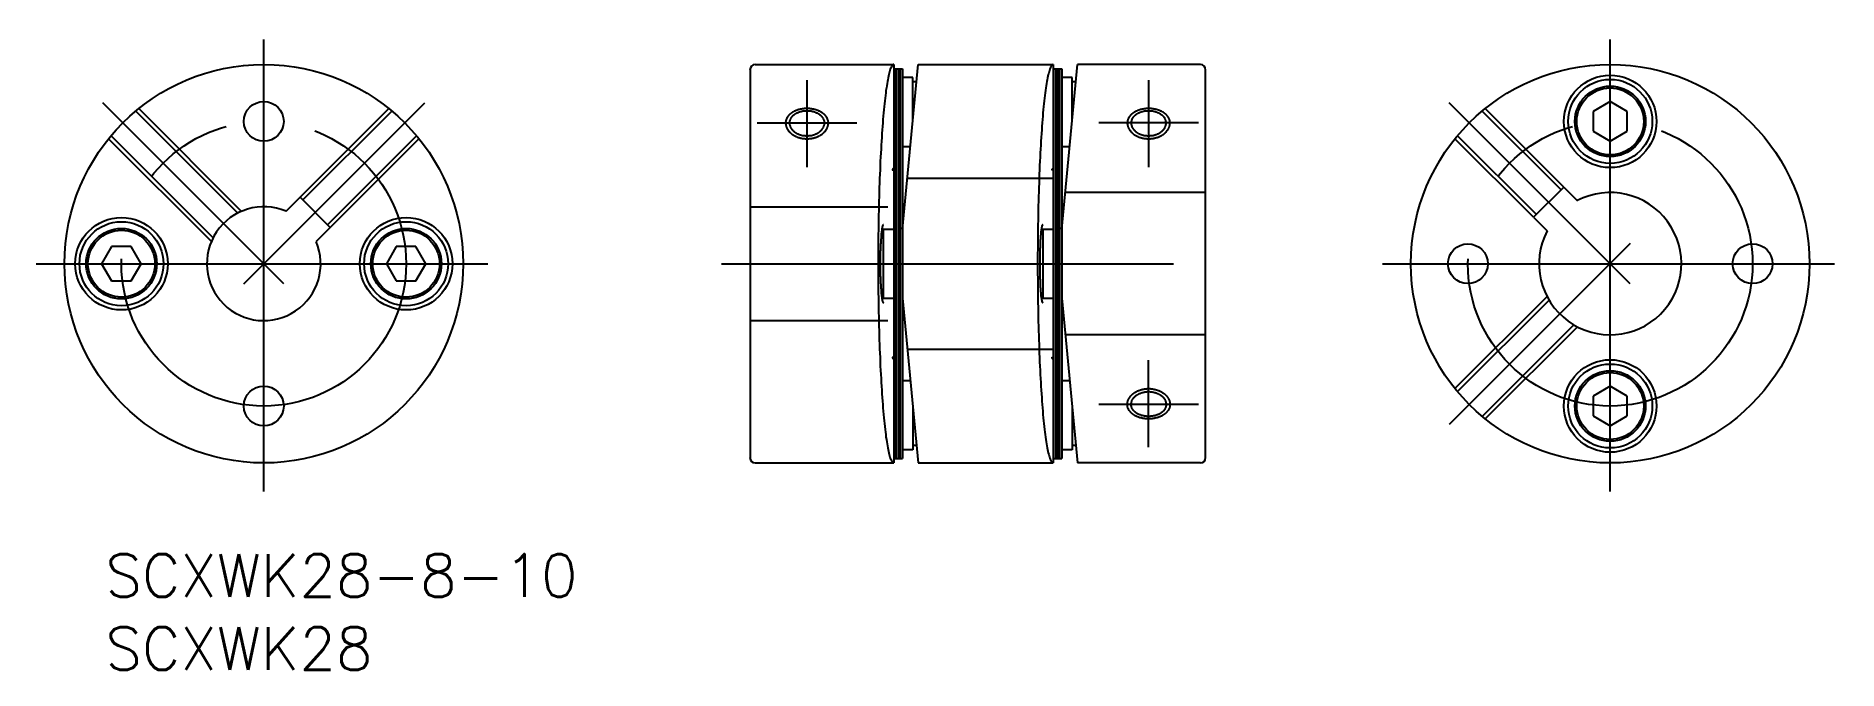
# Model space of a CAD drawing. Extents: x -16 to 111, y -29 to 16.
import ezdxf

# ---------------------------------------------------------------- set-up
doc = ezdxf.new("R2010")
doc.units = 0
doc.linetypes.add('CENTER', pattern=[50.8, 31.75, -6.35, 6.35, -6.35])
doc.linetypes.add('DASHED', pattern=[19.05, 12.7, -6.35])
doc.layers.get('0').update_dxf_attribs({"linetype": 'CONTINUOUS'})
doc.layers.add('CENTER', color=1, linetype='CENTER')
doc.styles.get("Standard").update_dxf_attribs({"font": 'txt.shx', "height": 3, "bigfont": 'bigfont.shx'})

msp = doc.modelspace()

# ---------------------------------------------------------------- texts
at = {"color": 7, "linetype": 'CONTINUOUS'}
for s, p in [('SCXWK28-8-10', (-11.13, -23.41)), ('SCXWK28', (-11.13, -28.55))]:
    msp.add_text(s, height=3, dxfattribs=at).set_placement(p)

# ---------------------------------------------------------------- linework, layer by layer
at = {"color": 7, "linetype": 'CONTINUOUS'}
for p, q in [((34.52, 14), (44.25, 14)), ((44.25, 14), (44.25, -14)), ((44.86, 2.43), (45.96, 14)), ((45.96, 14), (55.46, 14)), ((55.46, 14), (55.46, -14)), ((56.07, 2.43), (57.16, 14)), ((65.8, 14), (57.16, 14)), ((34.16, 13.63), (34.16, -13.63)), ((44.25, 13.7), (44.86, 13.7)), ((44.41, 13.7), (44.41, -13.7)), ((44.56, 13.7), (44.56, -13.7)), ((44.71, 13.7), (44.71, -13.7)), ((44.86, 13.7), (44.86, -13.7)), ((45.59, 13.09), (44.86, 13.09)), ((45.59, 10.14), (45.59, 13.09)), ((45.84, 12.78), (45.59, 12.78)), ((55.46, 13.7), (56.07, 13.7)), ((55.61, 13.7), (55.61, -13.7)), ((55.76, 13.7), (55.76, -13.7)), ((55.91, 13.7), (55.91, -13.7)), ((56.07, 13.7), (56.07, -13.7)), ((56.8, 13.09), (56.07, 13.09)), ((56.8, 10.14), (56.8, 13.09)), ((57.05, 12.78), (56.8, 12.78)), ((66.16, -13.63), (66.16, 13.63)), ((94.59, 11.39), (93.39, 10.69)), ((93.39, 10.69), (93.39, 9.31)), ((95.79, 10.69), (94.59, 11.39)), ((95.79, 9.31), (95.79, 10.69)), ((93.39, 9.31), (94.59, 8.61)), ((94.59, 8.61), (95.79, 9.31)), ((45.41, 8.22), (44.86, 8.22)), ((56.61, 8.22), (56.07, 8.22)), ((91.33, 5.38), (89.21, 3.26)), ((91.33, 5.38), (92.28, 4.43)), ((2.55, 4.67), (1.56, 3.68)), ((4.67, 2.55), (2.55, 4.67)), ((4.67, 2.55), (3.68, 1.56)), ((89.21, 3.26), (90.15, 2.31)), ((43.39, 2.13), (43.52, 2.13)), ((43.52, 2.43), (43.52, -2.43)), ((43.52, 2.43), (44.25, 2.43)), ((54.59, 2.13), (54.73, 2.13)), ((54.73, 2.43), (54.73, -2.43)), ((54.73, 2.43), (55.46, 2.43)), ((-10.69, 1.2), (-11.39, 0)), ((-11.39, 0), (-10.69, -1.2)), ((-9.31, 1.2), (-10.69, 1.2)), ((-8.61, 0), (-9.31, 1.2)), ((-9.31, -1.2), (-8.61, 0)), ((9.31, 1.2), (8.61, 0)), ((8.61, 0), (9.31, -1.2)), ((10.69, 1.2), (9.31, 1.2)), ((11.39, 0), (10.69, 1.2)), ((10.69, -1.2), (11.39, 0)), ((44.25, 0), (44.25, -14)), ((55.46, 0), (55.46, -14)), ((-10.69, -1.2), (-9.31, -1.2)), ((9.31, -1.2), (10.69, -1.2)), ((43.39, -2.13), (43.52, -2.13)), ((43.52, -2.43), (44.25, -2.43)), ((44.86, -2.43), (45.96, -14)), ((54.59, -2.13), (54.73, -2.13)), ((54.73, -2.43), (55.46, -2.43)), ((56.07, -2.43), (57.16, -14)), ((44.25, -6.7), (44.25, -14)), ((55.46, -6.7), (55.46, -14)), ((45.41, -8.22), (44.86, -8.22)), ((56.61, -8.22), (56.07, -8.22)), ((94.59, -8.61), (93.39, -9.31)), ((95.79, -9.31), (94.59, -8.61)), ((93.39, -9.31), (93.39, -10.69)), ((95.79, -10.69), (95.79, -9.31)), ((45.59, -10.14), (45.59, -13.09)), ((56.8, -10.14), (56.8, -13.09)), ((93.39, -10.69), (94.59, -11.39)), ((94.59, -11.39), (95.79, -10.69)), ((44.25, -13.7), (44.86, -13.7)), ((45.59, -13.09), (44.86, -13.09)), ((45.84, -12.78), (45.59, -12.78)), ((55.46, -13.7), (56.07, -13.7)), ((56.8, -13.09), (56.07, -13.09)), ((57.05, -12.78), (56.8, -12.78)), ((34.52, -14), (44.25, -14)), ((45.96, -14), (55.46, -14)), ((65.8, -14), (57.16, -14))]:
    msp.add_line(p, q, dxfattribs=at)
at = {"color": 3, "linetype": 'DASHED'}
for p, q in [((-1.82, 3.56), (-8.99, 10.73)), ((-1.56, 3.68), (-8.78, 10.9)), ((2.55, 4.67), (8.78, 10.9)), ((2.74, 4.48), (8.99, 10.73)), ((91.14, 5.19), (85.6, 10.73)), ((91.33, 5.38), (85.81, 10.9)), ((-3.56, 1.82), (-10.73, 8.99)), ((4.48, 2.74), (10.73, 8.99)), ((89.4, 3.45), (83.86, 8.99)), ((-3.68, 1.56), (-10.9, 8.78)), ((4.67, 2.55), (10.9, 8.78)), ((89.21, 3.26), (83.68, 8.78)), ((45.2, 6), (55.46, 6)), ((34.16, 4), (43.84, 4)), ((66.16, 5), (56.31, 5)), ((90.15, -2.31), (83.68, -8.78)), ((90.29, -2.56), (83.86, -8.99)), ((34.16, -4), (43.84, -4)), ((66.16, -5), (56.31, -5)), ((92.03, -4.3), (85.6, -10.73)), ((92.28, -4.43), (85.81, -10.9)), ((45.2, -6), (55.46, -6))]:
    msp.add_line(p, q, dxfattribs=at)
at = {"color": 7, "linetype": 'CONTINUOUS'}
for points in [[(44.25, 14, 0), (44.23, 14, 0), (44.2, 13.98, 0), (44.17, 13.96, 0), (44.15, 13.93, 0), (44.12, 13.89, 0), (44.09, 13.85, 0), (44.07, 13.79, 0), (44.04, 13.73, 0), (44.01, 13.66, 0), (43.99, 13.58, 0), (43.96, 13.49, 0), (43.94, 13.4, 0), (43.91, 13.29, 0), (43.89, 13.18, 0), (43.86, 13.06, 0), (43.84, 12.93, 0), (43.81, 12.8, 0), (43.79, 12.66, 0), (43.76, 12.51, 0), (43.74, 12.35, 0), (43.71, 12.18, 0), (43.69, 12.01, 0), (43.67, 11.83, 0), (43.65, 11.64, 0), (43.62, 11.45, 0), (43.6, 11.24, 0), (43.58, 11.04, 0), (43.56, 10.82, 0), (43.54, 10.6, 0), (43.52, 10.37, 0), (43.5, 10.14, 0), (43.48, 9.9, 0), (43.46, 9.65, 0), (43.44, 9.4, 0), (43.42, 9.14, 0), (43.41, 8.88, 0), (43.39, 8.61, 0), (43.37, 8.34, 0), (43.36, 8.06, 0), (43.34, 7.78, 0), (43.33, 7.49, 0), (43.31, 7.2, 0), (43.3, 6.9, 0), (43.29, 6.6, 0), (43.28, 6.29, 0), (43.26, 5.99, 0), (43.25, 5.67, 0), (43.24, 5.36, 0), (43.23, 5.04, 0), (43.22, 4.72, 0), (43.21, 4.39, 0), (43.21, 4.06, 0), (43.2, 3.73, 0), (43.19, 3.4, 0), (43.19, 3.07, 0), (43.18, 2.73, 0), (43.18, 2.39, 0), (43.17, 2.05, 0), (43.17, 1.71, 0), (43.16, 1.37, 0), (43.16, 1.03, 0), (43.16, 0.69, 0), (43.16, 0.34, 0), (43.16, 0, 0), (43.16, -0.34, 0), (43.16, -0.69, 0), (43.16, -1.03, 0), (43.16, -1.37, 0), (43.17, -1.71, 0), (43.17, -2.05, 0), (43.18, -2.39, 0), (43.18, -2.73, 0), (43.19, -3.07, 0), (43.19, -3.4, 0), (43.2, -3.73, 0), (43.21, -4.06, 0), (43.21, -4.39, 0), (43.22, -4.72, 0), (43.23, -5.04, 0), (43.24, -5.36, 0), (43.25, -5.67, 0), (43.26, -5.99, 0), (43.28, -6.29, 0), (43.29, -6.6, 0), (43.3, -6.9, 0), (43.31, -7.2, 0), (43.33, -7.49, 0), (43.34, -7.78, 0), (43.36, -8.06, 0), (43.37, -8.34, 0), (43.39, -8.61, 0), (43.41, -8.88, 0), (43.42, -9.14, 0), (43.44, -9.4, 0), (43.46, -9.65, 0), (43.48, -9.9, 0), (43.5, -10.14, 0), (43.52, -10.37, 0), (43.54, -10.6, 0), (43.56, -10.82, 0), (43.58, -11.04, 0), (43.6, -11.24, 0), (43.62, -11.45, 0), (43.65, -11.64, 0), (43.67, -11.83, 0), (43.69, -12.01, 0), (43.71, -12.18, 0), (43.74, -12.35, 0), (43.76, -12.51, 0), (43.79, -12.66, 0), (43.81, -12.8, 0), (43.84, -12.93, 0), (43.86, -13.06, 0), (43.89, -13.18, 0), (43.91, -13.29, 0), (43.94, -13.4, 0), (43.96, -13.49, 0), (43.99, -13.58, 0), (44.01, -13.66, 0), (44.04, -13.73, 0), (44.07, -13.79, 0), (44.09, -13.85, 0), (44.12, -13.89, 0), (44.15, -13.93, 0), (44.17, -13.96, 0), (44.2, -13.98, 0), (44.23, -14, 0), (44.25, -14, 0)], [(55.46, 14, 0), (55.43, 14, 0), (55.4, 13.98, 0), (55.38, 13.96, 0), (55.35, 13.93, 0), (55.32, 13.89, 0), (55.3, 13.85, 0), (55.27, 13.79, 0), (55.24, 13.73, 0), (55.22, 13.66, 0), (55.19, 13.58, 0), (55.17, 13.49, 0), (55.14, 13.4, 0), (55.11, 13.29, 0), (55.09, 13.18, 0), (55.06, 13.06, 0), (55.04, 12.93, 0), (55.01, 12.8, 0), (54.99, 12.66, 0), (54.97, 12.51, 0), (54.94, 12.35, 0), (54.92, 12.18, 0), (54.89, 12.01, 0), (54.87, 11.83, 0), (54.85, 11.64, 0), (54.83, 11.45, 0), (54.81, 11.24, 0), (54.78, 11.04, 0), (54.76, 10.82, 0), (54.74, 10.6, 0), (54.72, 10.37, 0), (54.7, 10.14, 0), (54.68, 9.9, 0), (54.66, 9.65, 0), (54.65, 9.4, 0), (54.63, 9.14, 0), (54.61, 8.88, 0), (54.59, 8.61, 0), (54.58, 8.34, 0), (54.56, 8.06, 0), (54.55, 7.78, 0), (54.53, 7.49, 0), (54.52, 7.2, 0), (54.5, 6.9, 0), (54.49, 6.6, 0), (54.48, 6.29, 0), (54.47, 5.99, 0), (54.46, 5.67, 0), (54.45, 5.36, 0), (54.44, 5.04, 0), (54.43, 4.72, 0), (54.42, 4.39, 0), (54.41, 4.06, 0), (54.4, 3.73, 0), (54.4, 3.4, 0), (54.39, 3.07, 0), (54.38, 2.73, 0), (54.38, 2.39, 0), (54.37, 2.05, 0), (54.37, 1.71, 0), (54.37, 1.37, 0), (54.37, 1.03, 0), (54.36, 0.69, 0), (54.36, 0.34, 0), (54.36, 0, 0), (54.36, -0.34, 0), (54.36, -0.69, 0), (54.37, -1.03, 0), (54.37, -1.37, 0), (54.37, -1.71, 0), (54.37, -2.05, 0), (54.38, -2.39, 0), (54.38, -2.73, 0), (54.39, -3.07, 0), (54.4, -3.4, 0), (54.4, -3.73, 0), (54.41, -4.06, 0), (54.42, -4.39, 0), (54.43, -4.72, 0), (54.44, -5.04, 0), (54.45, -5.36, 0), (54.46, -5.67, 0), (54.47, -5.99, 0), (54.48, -6.29, 0), (54.49, -6.6, 0), (54.5, -6.9, 0), (54.52, -7.2, 0), (54.53, -7.49, 0), (54.55, -7.78, 0), (54.56, -8.06, 0), (54.58, -8.34, 0), (54.59, -8.61, 0), (54.61, -8.88, 0), (54.63, -9.14, 0), (54.65, -9.4, 0), (54.66, -9.65, 0), (54.68, -9.9, 0), (54.7, -10.14, 0), (54.72, -10.37, 0), (54.74, -10.6, 0), (54.76, -10.82, 0), (54.78, -11.04, 0), (54.81, -11.24, 0), (54.83, -11.45, 0), (54.85, -11.64, 0), (54.87, -11.83, 0), (54.89, -12.01, 0), (54.92, -12.18, 0), (54.94, -12.35, 0), (54.97, -12.51, 0), (54.99, -12.66, 0), (55.01, -12.8, 0), (55.04, -12.93, 0), (55.06, -13.06, 0), (55.09, -13.18, 0), (55.11, -13.29, 0), (55.14, -13.4, 0), (55.17, -13.49, 0), (55.19, -13.58, 0), (55.22, -13.66, 0), (55.24, -13.73, 0), (55.27, -13.79, 0), (55.3, -13.85, 0), (55.32, -13.89, 0), (55.35, -13.93, 0), (55.38, -13.96, 0), (55.4, -13.98, 0), (55.43, -14, 0), (55.46, -14, 0)], [(39.39, 9.9, 0), (39.39, 9.92, 0), (39.39, 9.94, 0), (39.39, 9.96, 0), (39.38, 9.98, 0), (39.38, 10, 0), (39.38, 10.02, 0), (39.37, 10.04, 0), (39.37, 10.06, 0), (39.36, 10.08, 0), (39.35, 10.1, 0), (39.34, 10.12, 0), (39.34, 10.14, 0), (39.33, 10.16, 0), (39.32, 10.18, 0), (39.31, 10.2, 0), (39.3, 10.22, 0), (39.28, 10.24, 0), (39.27, 10.25, 0), (39.26, 10.27, 0), (39.24, 10.29, 0), (39.23, 10.31, 0), (39.21, 10.33, 0), (39.2, 10.34, 0), (39.18, 10.36, 0), (39.16, 10.38, 0), (39.15, 10.39, 0), (39.13, 10.41, 0), (39.11, 10.43, 0), (39.09, 10.44, 0), (39.07, 10.46, 0), (39.05, 10.47, 0), (39.03, 10.49, 0), (39.01, 10.5, 0), (38.99, 10.52, 0), (38.96, 10.53, 0), (38.94, 10.54, 0), (38.92, 10.55, 0), (38.89, 10.57, 0), (38.87, 10.58, 0), (38.84, 10.59, 0), (38.82, 10.6, 0), (38.79, 10.61, 0), (38.77, 10.62, 0), (38.74, 10.63, 0), (38.71, 10.64, 0), (38.69, 10.65, 0), (38.66, 10.66, 0), (38.63, 10.67, 0), (38.6, 10.67, 0), (38.57, 10.68, 0), (38.55, 10.69, 0), (38.52, 10.69, 0), (38.49, 10.7, 0), (38.46, 10.71, 0), (38.43, 10.71, 0), (38.4, 10.71, 0), (38.37, 10.72, 0), (38.34, 10.72, 0), (38.31, 10.72, 0), (38.28, 10.73, 0), (38.25, 10.73, 0), (38.22, 10.73, 0), (38.19, 10.73, 0), (38.16, 10.73, 0), (38.13, 10.73, 0), (38.1, 10.73, 0), (38.07, 10.73, 0), (38.04, 10.73, 0), (38.01, 10.72, 0), (37.98, 10.72, 0), (37.95, 10.72, 0), (37.92, 10.71, 0), (37.89, 10.71, 0), (37.86, 10.71, 0), (37.83, 10.7, 0), (37.8, 10.69, 0), (37.77, 10.69, 0), (37.75, 10.68, 0), (37.72, 10.67, 0), (37.69, 10.67, 0), (37.66, 10.66, 0), (37.63, 10.65, 0), (37.61, 10.64, 0), (37.58, 10.63, 0), (37.55, 10.62, 0), (37.53, 10.61, 0), (37.5, 10.6, 0), (37.48, 10.59, 0), (37.45, 10.58, 0), (37.43, 10.57, 0), (37.4, 10.55, 0), (37.38, 10.54, 0), (37.36, 10.53, 0), (37.33, 10.52, 0), (37.31, 10.5, 0), (37.29, 10.49, 0), (37.27, 10.47, 0), (37.25, 10.46, 0), (37.23, 10.44, 0), (37.21, 10.43, 0), (37.19, 10.41, 0), (37.17, 10.39, 0), (37.15, 10.38, 0), (37.14, 10.36, 0), (37.12, 10.34, 0), (37.1, 10.33, 0), (37.09, 10.31, 0), (37.08, 10.29, 0), (37.06, 10.27, 0), (37.05, 10.25, 0), (37.04, 10.24, 0), (37.02, 10.22, 0), (37.01, 10.2, 0), (37, 10.18, 0), (36.99, 10.16, 0), (36.98, 10.14, 0), (36.97, 10.12, 0), (36.97, 10.1, 0), (36.96, 10.08, 0), (36.95, 10.06, 0), (36.95, 10.04, 0), (36.94, 10.02, 0), (36.94, 10, 0), (36.94, 9.98, 0), (36.93, 9.96, 0), (36.93, 9.94, 0), (36.93, 9.92, 0), (36.93, 9.9, 0)], [(63.39, 9.9, 0), (63.39, 9.92, 0), (63.39, 9.94, 0), (63.39, 9.96, 0), (63.39, 9.98, 0), (63.38, 10, 0), (63.38, 10.02, 0), (63.37, 10.04, 0), (63.37, 10.06, 0), (63.36, 10.08, 0), (63.35, 10.1, 0), (63.35, 10.12, 0), (63.34, 10.14, 0), (63.33, 10.16, 0), (63.32, 10.18, 0), (63.31, 10.2, 0), (63.3, 10.22, 0), (63.29, 10.24, 0), (63.27, 10.25, 0), (63.26, 10.27, 0), (63.25, 10.29, 0), (63.23, 10.31, 0), (63.22, 10.33, 0), (63.2, 10.34, 0), (63.18, 10.36, 0), (63.17, 10.38, 0), (63.15, 10.39, 0), (63.13, 10.41, 0), (63.11, 10.43, 0), (63.09, 10.44, 0), (63.07, 10.46, 0), (63.05, 10.47, 0), (63.03, 10.49, 0), (63.01, 10.5, 0), (62.99, 10.52, 0), (62.97, 10.53, 0), (62.94, 10.54, 0), (62.92, 10.55, 0), (62.89, 10.57, 0), (62.87, 10.58, 0), (62.85, 10.59, 0), (62.82, 10.6, 0), (62.79, 10.61, 0), (62.77, 10.62, 0), (62.74, 10.63, 0), (62.71, 10.64, 0), (62.69, 10.65, 0), (62.66, 10.66, 0), (62.63, 10.67, 0), (62.6, 10.67, 0), (62.58, 10.68, 0), (62.55, 10.69, 0), (62.52, 10.69, 0), (62.49, 10.7, 0), (62.46, 10.71, 0), (62.43, 10.71, 0), (62.4, 10.71, 0), (62.37, 10.72, 0), (62.34, 10.72, 0), (62.31, 10.72, 0), (62.28, 10.73, 0), (62.25, 10.73, 0), (62.22, 10.73, 0), (62.19, 10.73, 0), (62.16, 10.73, 0), (62.13, 10.73, 0), (62.1, 10.73, 0), (62.07, 10.73, 0), (62.04, 10.73, 0), (62.01, 10.72, 0), (61.98, 10.72, 0), (61.95, 10.72, 0), (61.92, 10.71, 0), (61.89, 10.71, 0), (61.86, 10.71, 0), (61.83, 10.7, 0), (61.81, 10.69, 0), (61.78, 10.69, 0), (61.75, 10.68, 0), (61.72, 10.67, 0), (61.69, 10.67, 0), (61.66, 10.66, 0), (61.64, 10.65, 0), (61.61, 10.64, 0), (61.58, 10.63, 0), (61.56, 10.62, 0), (61.53, 10.61, 0), (61.5, 10.6, 0), (61.48, 10.59, 0), (61.45, 10.58, 0), (61.43, 10.57, 0), (61.41, 10.55, 0), (61.38, 10.54, 0), (61.36, 10.53, 0), (61.34, 10.52, 0), (61.31, 10.5, 0), (61.29, 10.49, 0), (61.27, 10.47, 0), (61.25, 10.46, 0), (61.23, 10.44, 0), (61.21, 10.43, 0), (61.19, 10.41, 0), (61.17, 10.39, 0), (61.16, 10.38, 0), (61.14, 10.36, 0), (61.12, 10.34, 0), (61.11, 10.33, 0), (61.09, 10.31, 0), (61.08, 10.29, 0), (61.06, 10.27, 0), (61.05, 10.25, 0), (61.04, 10.24, 0), (61.03, 10.22, 0), (61.01, 10.2, 0), (61, 10.18, 0), (60.99, 10.16, 0), (60.99, 10.14, 0), (60.98, 10.12, 0), (60.97, 10.1, 0), (60.96, 10.08, 0), (60.96, 10.06, 0), (60.95, 10.04, 0), (60.95, 10.02, 0), (60.94, 10, 0), (60.94, 9.98, 0), (60.94, 9.96, 0), (60.93, 9.94, 0), (60.93, 9.92, 0), (60.93, 9.9, 0)], [(36.93, 9.9, 0), (36.93, 9.88, 0), (36.93, 9.85, 0), (36.93, 9.83, 0), (36.94, 9.81, 0), (36.94, 9.79, 0), (36.94, 9.77, 0), (36.95, 9.74, 0), (36.95, 9.72, 0), (36.96, 9.7, 0), (36.97, 9.68, 0), (36.97, 9.66, 0), (36.98, 9.64, 0), (36.99, 9.61, 0), (37, 9.59, 0), (37.01, 9.57, 0), (37.02, 9.55, 0), (37.04, 9.53, 0), (37.05, 9.51, 0), (37.06, 9.49, 0), (37.08, 9.47, 0), (37.09, 9.45, 0), (37.1, 9.43, 0), (37.12, 9.41, 0), (37.14, 9.4, 0), (37.15, 9.38, 0), (37.17, 9.36, 0), (37.19, 9.34, 0), (37.21, 9.32, 0), (37.23, 9.31, 0), (37.25, 9.29, 0), (37.27, 9.27, 0), (37.29, 9.26, 0), (37.31, 9.24, 0), (37.33, 9.23, 0), (37.36, 9.21, 0), (37.38, 9.2, 0), (37.4, 9.18, 0), (37.43, 9.17, 0), (37.45, 9.16, 0), (37.48, 9.14, 0), (37.5, 9.13, 0), (37.53, 9.12, 0), (37.55, 9.11, 0), (37.58, 9.1, 0), (37.61, 9.09, 0), (37.63, 9.08, 0), (37.66, 9.07, 0), (37.69, 9.06, 0), (37.72, 9.05, 0), (37.75, 9.04, 0), (37.77, 9.04, 0), (37.8, 9.03, 0), (37.83, 9.02, 0), (37.86, 9.02, 0), (37.89, 9.01, 0), (37.92, 9.01, 0), (37.95, 9.01, 0), (37.98, 9, 0), (38.01, 9, 0), (38.04, 9, 0), (38.07, 8.99, 0), (38.1, 8.99, 0), (38.13, 8.99, 0), (38.16, 8.99, 0), (38.19, 8.99, 0), (38.22, 8.99, 0), (38.25, 8.99, 0), (38.28, 9, 0), (38.31, 9, 0), (38.34, 9, 0), (38.37, 9.01, 0), (38.4, 9.01, 0), (38.43, 9.01, 0), (38.46, 9.02, 0), (38.49, 9.02, 0), (38.52, 9.03, 0), (38.55, 9.04, 0), (38.57, 9.04, 0), (38.6, 9.05, 0), (38.63, 9.06, 0), (38.66, 9.07, 0), (38.69, 9.08, 0), (38.71, 9.09, 0), (38.74, 9.1, 0), (38.77, 9.11, 0), (38.79, 9.12, 0), (38.82, 9.13, 0), (38.84, 9.14, 0), (38.87, 9.16, 0), (38.89, 9.17, 0), (38.92, 9.18, 0), (38.94, 9.2, 0), (38.96, 9.21, 0), (38.99, 9.23, 0), (39.01, 9.24, 0), (39.03, 9.26, 0), (39.05, 9.27, 0), (39.07, 9.29, 0), (39.09, 9.31, 0), (39.11, 9.32, 0), (39.13, 9.34, 0), (39.15, 9.36, 0), (39.16, 9.38, 0), (39.18, 9.4, 0), (39.2, 9.41, 0), (39.21, 9.43, 0), (39.23, 9.45, 0), (39.24, 9.47, 0), (39.26, 9.49, 0), (39.27, 9.51, 0), (39.28, 9.53, 0), (39.3, 9.55, 0), (39.31, 9.57, 0), (39.32, 9.59, 0), (39.33, 9.61, 0), (39.34, 9.64, 0), (39.34, 9.66, 0), (39.35, 9.68, 0), (39.36, 9.7, 0), (39.37, 9.72, 0), (39.37, 9.74, 0), (39.38, 9.77, 0), (39.38, 9.79, 0), (39.38, 9.81, 0), (39.39, 9.83, 0), (39.39, 9.85, 0), (39.39, 9.88, 0), (39.39, 9.9, 0)], [(60.93, 9.9, 0), (60.93, 9.88, 0), (60.93, 9.85, 0), (60.94, 9.83, 0), (60.94, 9.81, 0), (60.94, 9.79, 0), (60.95, 9.77, 0), (60.95, 9.74, 0), (60.96, 9.72, 0), (60.96, 9.7, 0), (60.97, 9.68, 0), (60.98, 9.66, 0), (60.99, 9.64, 0), (60.99, 9.61, 0), (61, 9.59, 0), (61.01, 9.57, 0), (61.03, 9.55, 0), (61.04, 9.53, 0), (61.05, 9.51, 0), (61.06, 9.49, 0), (61.08, 9.47, 0), (61.09, 9.45, 0), (61.11, 9.43, 0), (61.12, 9.41, 0), (61.14, 9.4, 0), (61.16, 9.38, 0), (61.17, 9.36, 0), (61.19, 9.34, 0), (61.21, 9.32, 0), (61.23, 9.31, 0), (61.25, 9.29, 0), (61.27, 9.27, 0), (61.29, 9.26, 0), (61.31, 9.24, 0), (61.34, 9.23, 0), (61.36, 9.21, 0), (61.38, 9.2, 0), (61.41, 9.18, 0), (61.43, 9.17, 0), (61.45, 9.16, 0), (61.48, 9.14, 0), (61.5, 9.13, 0), (61.53, 9.12, 0), (61.56, 9.11, 0), (61.58, 9.1, 0), (61.61, 9.09, 0), (61.64, 9.08, 0), (61.66, 9.07, 0), (61.69, 9.06, 0), (61.72, 9.05, 0), (61.75, 9.04, 0), (61.78, 9.04, 0), (61.81, 9.03, 0), (61.83, 9.02, 0), (61.86, 9.02, 0), (61.89, 9.01, 0), (61.92, 9.01, 0), (61.95, 9.01, 0), (61.98, 9, 0), (62.01, 9, 0), (62.04, 9, 0), (62.07, 8.99, 0), (62.1, 8.99, 0), (62.13, 8.99, 0), (62.16, 8.99, 0), (62.19, 8.99, 0), (62.22, 8.99, 0), (62.25, 8.99, 0), (62.28, 9, 0), (62.31, 9, 0), (62.34, 9, 0), (62.37, 9.01, 0), (62.4, 9.01, 0), (62.43, 9.01, 0), (62.46, 9.02, 0), (62.49, 9.02, 0), (62.52, 9.03, 0), (62.55, 9.04, 0), (62.58, 9.04, 0), (62.6, 9.05, 0), (62.63, 9.06, 0), (62.66, 9.07, 0), (62.69, 9.08, 0), (62.71, 9.09, 0), (62.74, 9.1, 0), (62.77, 9.11, 0), (62.79, 9.12, 0), (62.82, 9.13, 0), (62.85, 9.14, 0), (62.87, 9.16, 0), (62.89, 9.17, 0), (62.92, 9.18, 0), (62.94, 9.2, 0), (62.97, 9.21, 0), (62.99, 9.23, 0), (63.01, 9.24, 0), (63.03, 9.26, 0), (63.05, 9.27, 0), (63.07, 9.29, 0), (63.09, 9.31, 0), (63.11, 9.32, 0), (63.13, 9.34, 0), (63.15, 9.36, 0), (63.17, 9.38, 0), (63.18, 9.4, 0), (63.2, 9.41, 0), (63.22, 9.43, 0), (63.23, 9.45, 0), (63.25, 9.47, 0), (63.26, 9.49, 0), (63.27, 9.51, 0), (63.29, 9.53, 0), (63.3, 9.55, 0), (63.31, 9.57, 0), (63.32, 9.59, 0), (63.33, 9.61, 0), (63.34, 9.64, 0), (63.35, 9.66, 0), (63.35, 9.68, 0), (63.36, 9.7, 0), (63.37, 9.72, 0), (63.37, 9.74, 0), (63.38, 9.77, 0), (63.38, 9.79, 0), (63.39, 9.81, 0), (63.39, 9.83, 0), (63.39, 9.85, 0), (63.39, 9.88, 0), (63.39, 9.9, 0)], [(44.25, 6.7, 0), (44.25, 6.7, 0), (44.25, 6.7, 0), (44.25, 6.7, 0), (44.25, 6.7, 0), (44.25, 6.7, 0), (44.25, 6.7, 0), (44.25, 6.7, 0), (44.25, 6.7, 0), (44.25, 6.7, 0), (44.25, 6.69, 0), (44.25, 6.69, 0), (44.25, 6.69, 0), (44.24, 6.69, 0), (44.24, 6.69, 0), (44.24, 6.69, 0), (44.24, 6.69, 0), (44.24, 6.69, 0), (44.24, 6.69, 0), (44.24, 6.69, 0), (44.24, 6.69, 0), (44.24, 6.69, 0), (44.24, 6.69, 0), (44.24, 6.69, 0), (44.24, 6.69, 0), (44.23, 6.69, 0), (44.23, 6.69, 0), (44.23, 6.69, 0), (44.23, 6.69, 0), (44.23, 6.69, 0), (44.23, 6.69, 0), (44.23, 6.69, 0), (44.23, 6.69, 0), (44.23, 6.69, 0), (44.23, 6.69, 0), (44.23, 6.69, 0), (44.23, 6.69, 0), (44.23, 6.68, 0), (44.22, 6.68, 0), (44.22, 6.68, 0), (44.22, 6.68, 0), (44.22, 6.68, 0), (44.22, 6.68, 0), (44.22, 6.68, 0), (44.22, 6.68, 0), (44.22, 6.68, 0), (44.22, 6.68, 0), (44.22, 6.68, 0), (44.22, 6.68, 0), (44.22, 6.68, 0), (44.22, 6.68, 0), (44.21, 6.68, 0), (44.21, 6.67, 0), (44.21, 6.67, 0), (44.21, 6.67, 0), (44.21, 6.67, 0), (44.21, 6.67, 0), (44.21, 6.67, 0), (44.21, 6.67, 0), (44.21, 6.67, 0), (44.21, 6.67, 0), (44.21, 6.67, 0), (44.21, 6.67, 0), (44.2, 6.66, 0), (44.2, 6.66, 0), (44.2, 6.66, 0), (44.2, 6.66, 0), (44.2, 6.66, 0), (44.2, 6.66, 0), (44.2, 6.66, 0), (44.2, 6.66, 0), (44.2, 6.66, 0), (44.2, 6.66, 0), (44.2, 6.65, 0), (44.2, 6.65, 0), (44.2, 6.65, 0), (44.19, 6.65, 0), (44.19, 6.65, 0), (44.19, 6.65, 0), (44.19, 6.65, 0), (44.19, 6.65, 0), (44.19, 6.64, 0), (44.19, 6.64, 0), (44.19, 6.64, 0), (44.19, 6.64, 0), (44.19, 6.64, 0), (44.19, 6.64, 0), (44.19, 6.64, 0), (44.19, 6.64, 0), (44.18, 6.63, 0), (44.18, 6.63, 0), (44.18, 6.63, 0), (44.18, 6.63, 0), (44.18, 6.63, 0), (44.18, 6.63, 0), (44.18, 6.63, 0), (44.18, 6.62, 0), (44.18, 6.62, 0), (44.18, 6.62, 0), (44.18, 6.62, 0), (44.18, 6.62, 0), (44.17, 6.62, 0), (44.17, 6.61, 0), (44.17, 6.61, 0), (44.17, 6.61, 0), (44.17, 6.61, 0), (44.17, 6.61, 0), (44.17, 6.61, 0), (44.17, 6.6, 0), (44.17, 6.6, 0), (44.17, 6.6, 0), (44.17, 6.6, 0), (44.17, 6.6, 0), (44.17, 6.6, 0), (44.16, 6.59, 0), (44.16, 6.59, 0), (44.16, 6.59, 0), (44.16, 6.59, 0), (44.16, 6.59, 0), (44.16, 6.59, 0), (44.16, 6.58, 0), (44.16, 6.58, 0), (44.16, 6.58, 0), (44.16, 6.58, 0), (44.16, 6.58, 0), (44.16, 6.57, 0), (44.16, 6.57, 0), (44.15, 6.57, 0), (44.15, 6.57, 0)], [(55.46, 6.7, 0), (55.46, 6.7, 0), (55.46, 6.7, 0), (55.46, 6.7, 0), (55.45, 6.7, 0), (55.45, 6.7, 0), (55.45, 6.7, 0), (55.45, 6.7, 0), (55.45, 6.7, 0), (55.45, 6.7, 0), (55.45, 6.69, 0), (55.45, 6.69, 0), (55.45, 6.69, 0), (55.45, 6.69, 0), (55.45, 6.69, 0), (55.45, 6.69, 0), (55.45, 6.69, 0), (55.44, 6.69, 0), (55.44, 6.69, 0), (55.44, 6.69, 0), (55.44, 6.69, 0), (55.44, 6.69, 0), (55.44, 6.69, 0), (55.44, 6.69, 0), (55.44, 6.69, 0), (55.44, 6.69, 0), (55.44, 6.69, 0), (55.44, 6.69, 0), (55.44, 6.69, 0), (55.44, 6.69, 0), (55.43, 6.69, 0), (55.43, 6.69, 0), (55.43, 6.69, 0), (55.43, 6.69, 0), (55.43, 6.69, 0), (55.43, 6.69, 0), (55.43, 6.69, 0), (55.43, 6.68, 0), (55.43, 6.68, 0), (55.43, 6.68, 0), (55.43, 6.68, 0), (55.43, 6.68, 0), (55.42, 6.68, 0), (55.42, 6.68, 0), (55.42, 6.68, 0), (55.42, 6.68, 0), (55.42, 6.68, 0), (55.42, 6.68, 0), (55.42, 6.68, 0), (55.42, 6.68, 0), (55.42, 6.68, 0), (55.42, 6.68, 0), (55.42, 6.67, 0), (55.42, 6.67, 0), (55.42, 6.67, 0), (55.41, 6.67, 0), (55.41, 6.67, 0), (55.41, 6.67, 0), (55.41, 6.67, 0), (55.41, 6.67, 0), (55.41, 6.67, 0), (55.41, 6.67, 0), (55.41, 6.67, 0), (55.41, 6.66, 0), (55.41, 6.66, 0), (55.41, 6.66, 0), (55.41, 6.66, 0), (55.41, 6.66, 0), (55.4, 6.66, 0), (55.4, 6.66, 0), (55.4, 6.66, 0), (55.4, 6.66, 0), (55.4, 6.66, 0), (55.4, 6.65, 0), (55.4, 6.65, 0), (55.4, 6.65, 0), (55.4, 6.65, 0), (55.4, 6.65, 0), (55.4, 6.65, 0), (55.4, 6.65, 0), (55.39, 6.65, 0), (55.39, 6.64, 0), (55.39, 6.64, 0), (55.39, 6.64, 0), (55.39, 6.64, 0), (55.39, 6.64, 0), (55.39, 6.64, 0), (55.39, 6.64, 0), (55.39, 6.64, 0), (55.39, 6.63, 0), (55.39, 6.63, 0), (55.39, 6.63, 0), (55.39, 6.63, 0), (55.38, 6.63, 0), (55.38, 6.63, 0), (55.38, 6.63, 0), (55.38, 6.62, 0), (55.38, 6.62, 0), (55.38, 6.62, 0), (55.38, 6.62, 0), (55.38, 6.62, 0), (55.38, 6.62, 0), (55.38, 6.61, 0), (55.38, 6.61, 0), (55.38, 6.61, 0), (55.38, 6.61, 0), (55.37, 6.61, 0), (55.37, 6.61, 0), (55.37, 6.6, 0), (55.37, 6.6, 0), (55.37, 6.6, 0), (55.37, 6.6, 0), (55.37, 6.6, 0), (55.37, 6.6, 0), (55.37, 6.59, 0), (55.37, 6.59, 0), (55.37, 6.59, 0), (55.37, 6.59, 0), (55.37, 6.59, 0), (55.36, 6.59, 0), (55.36, 6.58, 0), (55.36, 6.58, 0), (55.36, 6.58, 0), (55.36, 6.58, 0), (55.36, 6.58, 0), (55.36, 6.57, 0), (55.36, 6.57, 0), (55.36, 6.57, 0), (55.36, 6.57, 0)], [(43.53, 2.74, 0), (43.53, 2.74, 0), (43.52, 2.74, 0), (43.52, 2.74, 0), (43.51, 2.73, 0), (43.51, 2.73, 0), (43.5, 2.72, 0), (43.49, 2.71, 0), (43.49, 2.7, 0), (43.48, 2.69, 0), (43.48, 2.68, 0), (43.47, 2.66, 0), (43.47, 2.65, 0), (43.46, 2.63, 0), (43.46, 2.61, 0), (43.45, 2.59, 0), (43.45, 2.56, 0), (43.44, 2.54, 0), (43.44, 2.51, 0), (43.43, 2.48, 0), (43.43, 2.45, 0), (43.42, 2.42, 0), (43.42, 2.39, 0), (43.41, 2.35, 0), (43.41, 2.32, 0), (43.4, 2.28, 0), (43.4, 2.24, 0), (43.39, 2.2, 0), (43.39, 2.16, 0), (43.38, 2.11, 0), (43.38, 2.07, 0), (43.38, 2.02, 0), (43.37, 1.98, 0), (43.37, 1.93, 0), (43.36, 1.88, 0), (43.36, 1.83, 0), (43.36, 1.78, 0), (43.35, 1.72, 0), (43.35, 1.67, 0), (43.35, 1.61, 0), (43.34, 1.56, 0), (43.34, 1.5, 0), (43.34, 1.44, 0), (43.33, 1.38, 0), (43.33, 1.32, 0), (43.33, 1.26, 0), (43.33, 1.2, 0), (43.32, 1.14, 0), (43.32, 1.07, 0), (43.32, 1.01, 0), (43.32, 0.95, 0), (43.31, 0.88, 0), (43.31, 0.82, 0), (43.31, 0.75, 0), (43.31, 0.68, 0), (43.31, 0.62, 0), (43.31, 0.55, 0), (43.31, 0.48, 0), (43.31, 0.41, 0), (43.3, 0.34, 0), (43.3, 0.28, 0), (43.3, 0.21, 0), (43.3, 0.14, 0), (43.3, 0.07, 0), (43.3, 0, 0), (43.3, -0.07, 0), (43.3, -0.14, 0), (43.3, -0.21, 0), (43.3, -0.28, 0), (43.3, -0.34, 0), (43.31, -0.41, 0), (43.31, -0.48, 0), (43.31, -0.55, 0), (43.31, -0.62, 0), (43.31, -0.68, 0), (43.31, -0.75, 0), (43.31, -0.82, 0), (43.31, -0.88, 0), (43.32, -0.95, 0), (43.32, -1.01, 0), (43.32, -1.07, 0), (43.32, -1.14, 0), (43.33, -1.2, 0), (43.33, -1.26, 0), (43.33, -1.32, 0), (43.33, -1.38, 0), (43.34, -1.44, 0), (43.34, -1.5, 0), (43.34, -1.56, 0), (43.35, -1.61, 0), (43.35, -1.67, 0), (43.35, -1.72, 0), (43.36, -1.78, 0), (43.36, -1.83, 0), (43.36, -1.88, 0), (43.37, -1.93, 0), (43.37, -1.98, 0), (43.38, -2.02, 0), (43.38, -2.07, 0), (43.38, -2.11, 0), (43.39, -2.16, 0), (43.39, -2.2, 0), (43.4, -2.24, 0), (43.4, -2.28, 0), (43.41, -2.32, 0), (43.41, -2.35, 0), (43.42, -2.39, 0), (43.42, -2.42, 0), (43.43, -2.45, 0), (43.43, -2.48, 0), (43.44, -2.51, 0), (43.44, -2.54, 0), (43.45, -2.56, 0), (43.45, -2.59, 0), (43.46, -2.61, 0), (43.46, -2.63, 0), (43.47, -2.65, 0), (43.47, -2.66, 0), (43.48, -2.68, 0), (43.48, -2.69, 0), (43.49, -2.7, 0), (43.49, -2.71, 0), (43.5, -2.72, 0), (43.51, -2.73, 0), (43.51, -2.73, 0), (43.52, -2.74, 0), (43.52, -2.74, 0), (43.53, -2.74, 0), (43.53, -2.74, 0)], [(54.74, 2.74, 0), (54.73, 2.74, 0), (54.73, 2.74, 0), (54.72, 2.74, 0), (54.71, 2.73, 0), (54.71, 2.73, 0), (54.7, 2.72, 0), (54.7, 2.71, 0), (54.69, 2.7, 0), (54.69, 2.69, 0), (54.68, 2.68, 0), (54.68, 2.66, 0), (54.67, 2.65, 0), (54.67, 2.63, 0), (54.66, 2.61, 0), (54.65, 2.59, 0), (54.65, 2.56, 0), (54.64, 2.54, 0), (54.64, 2.51, 0), (54.63, 2.48, 0), (54.63, 2.45, 0), (54.62, 2.42, 0), (54.62, 2.39, 0), (54.61, 2.35, 0), (54.61, 2.32, 0), (54.6, 2.28, 0), (54.6, 2.24, 0), (54.6, 2.2, 0), (54.59, 2.16, 0), (54.59, 2.11, 0), (54.58, 2.07, 0), (54.58, 2.02, 0), (54.57, 1.98, 0), (54.57, 1.93, 0), (54.57, 1.88, 0), (54.56, 1.83, 0), (54.56, 1.78, 0), (54.56, 1.72, 0), (54.55, 1.67, 0), (54.55, 1.61, 0), (54.55, 1.56, 0), (54.54, 1.5, 0), (54.54, 1.44, 0), (54.54, 1.38, 0), (54.53, 1.32, 0), (54.53, 1.26, 0), (54.53, 1.2, 0), (54.53, 1.14, 0), (54.52, 1.07, 0), (54.52, 1.01, 0), (54.52, 0.95, 0), (54.52, 0.88, 0), (54.52, 0.82, 0), (54.51, 0.75, 0), (54.51, 0.68, 0), (54.51, 0.62, 0), (54.51, 0.55, 0), (54.51, 0.48, 0), (54.51, 0.41, 0), (54.51, 0.34, 0), (54.51, 0.28, 0), (54.51, 0.21, 0), (54.51, 0.14, 0), (54.51, 0.07, 0), (54.51, 0, 0), (54.51, -0.07, 0), (54.51, -0.14, 0), (54.51, -0.21, 0), (54.51, -0.28, 0), (54.51, -0.34, 0), (54.51, -0.41, 0), (54.51, -0.48, 0), (54.51, -0.55, 0), (54.51, -0.62, 0), (54.51, -0.68, 0), (54.51, -0.75, 0), (54.52, -0.82, 0), (54.52, -0.88, 0), (54.52, -0.95, 0), (54.52, -1.01, 0), (54.52, -1.07, 0), (54.53, -1.14, 0), (54.53, -1.2, 0), (54.53, -1.26, 0), (54.53, -1.32, 0), (54.54, -1.38, 0), (54.54, -1.44, 0), (54.54, -1.5, 0), (54.55, -1.56, 0), (54.55, -1.61, 0), (54.55, -1.67, 0), (54.56, -1.72, 0), (54.56, -1.78, 0), (54.56, -1.83, 0), (54.57, -1.88, 0), (54.57, -1.93, 0), (54.57, -1.98, 0), (54.58, -2.02, 0), (54.58, -2.07, 0), (54.59, -2.11, 0), (54.59, -2.16, 0), (54.6, -2.2, 0), (54.6, -2.24, 0), (54.6, -2.28, 0), (54.61, -2.32, 0), (54.61, -2.35, 0), (54.62, -2.39, 0), (54.62, -2.42, 0), (54.63, -2.45, 0), (54.63, -2.48, 0), (54.64, -2.51, 0), (54.64, -2.54, 0), (54.65, -2.56, 0), (54.65, -2.59, 0), (54.66, -2.61, 0), (54.67, -2.63, 0), (54.67, -2.65, 0), (54.68, -2.66, 0), (54.68, -2.68, 0), (54.69, -2.69, 0), (54.69, -2.7, 0), (54.7, -2.71, 0), (54.7, -2.72, 0), (54.71, -2.73, 0), (54.71, -2.73, 0), (54.72, -2.74, 0), (54.73, -2.74, 0), (54.73, -2.74, 0), (54.74, -2.74, 0)], [(44.15, -6.57, 0), (44.15, -6.57, 0), (44.16, -6.57, 0), (44.16, -6.57, 0), (44.16, -6.58, 0), (44.16, -6.58, 0), (44.16, -6.58, 0), (44.16, -6.58, 0), (44.16, -6.58, 0), (44.16, -6.59, 0), (44.16, -6.59, 0), (44.16, -6.59, 0), (44.16, -6.59, 0), (44.16, -6.59, 0), (44.16, -6.59, 0), (44.17, -6.6, 0), (44.17, -6.6, 0), (44.17, -6.6, 0), (44.17, -6.6, 0), (44.17, -6.6, 0), (44.17, -6.6, 0), (44.17, -6.61, 0), (44.17, -6.61, 0), (44.17, -6.61, 0), (44.17, -6.61, 0), (44.17, -6.61, 0), (44.17, -6.61, 0), (44.17, -6.62, 0), (44.18, -6.62, 0), (44.18, -6.62, 0), (44.18, -6.62, 0), (44.18, -6.62, 0), (44.18, -6.62, 0), (44.18, -6.63, 0), (44.18, -6.63, 0), (44.18, -6.63, 0), (44.18, -6.63, 0), (44.18, -6.63, 0), (44.18, -6.63, 0), (44.18, -6.63, 0), (44.19, -6.64, 0), (44.19, -6.64, 0), (44.19, -6.64, 0), (44.19, -6.64, 0), (44.19, -6.64, 0), (44.19, -6.64, 0), (44.19, -6.64, 0), (44.19, -6.64, 0), (44.19, -6.65, 0), (44.19, -6.65, 0), (44.19, -6.65, 0), (44.19, -6.65, 0), (44.19, -6.65, 0), (44.2, -6.65, 0), (44.2, -6.65, 0), (44.2, -6.65, 0), (44.2, -6.66, 0), (44.2, -6.66, 0), (44.2, -6.66, 0), (44.2, -6.66, 0), (44.2, -6.66, 0), (44.2, -6.66, 0), (44.2, -6.66, 0), (44.2, -6.66, 0), (44.2, -6.66, 0), (44.2, -6.66, 0), (44.21, -6.67, 0), (44.21, -6.67, 0), (44.21, -6.67, 0), (44.21, -6.67, 0), (44.21, -6.67, 0), (44.21, -6.67, 0), (44.21, -6.67, 0), (44.21, -6.67, 0), (44.21, -6.67, 0), (44.21, -6.67, 0), (44.21, -6.67, 0), (44.21, -6.68, 0), (44.22, -6.68, 0), (44.22, -6.68, 0), (44.22, -6.68, 0), (44.22, -6.68, 0), (44.22, -6.68, 0), (44.22, -6.68, 0), (44.22, -6.68, 0), (44.22, -6.68, 0), (44.22, -6.68, 0), (44.22, -6.68, 0), (44.22, -6.68, 0), (44.22, -6.68, 0), (44.22, -6.68, 0), (44.23, -6.68, 0), (44.23, -6.69, 0), (44.23, -6.69, 0), (44.23, -6.69, 0), (44.23, -6.69, 0), (44.23, -6.69, 0), (44.23, -6.69, 0), (44.23, -6.69, 0), (44.23, -6.69, 0), (44.23, -6.69, 0), (44.23, -6.69, 0), (44.23, -6.69, 0), (44.23, -6.69, 0), (44.24, -6.69, 0), (44.24, -6.69, 0), (44.24, -6.69, 0), (44.24, -6.69, 0), (44.24, -6.69, 0), (44.24, -6.69, 0), (44.24, -6.69, 0), (44.24, -6.69, 0), (44.24, -6.69, 0), (44.24, -6.69, 0), (44.24, -6.69, 0), (44.24, -6.69, 0), (44.25, -6.69, 0), (44.25, -6.69, 0), (44.25, -6.69, 0), (44.25, -6.7, 0), (44.25, -6.7, 0), (44.25, -6.7, 0), (44.25, -6.7, 0), (44.25, -6.7, 0), (44.25, -6.7, 0), (44.25, -6.7, 0), (44.25, -6.7, 0), (44.25, -6.7, 0), (44.25, -6.7, 0)], [(55.36, -6.57, 0), (55.36, -6.57, 0), (55.36, -6.57, 0), (55.36, -6.57, 0), (55.36, -6.58, 0), (55.36, -6.58, 0), (55.36, -6.58, 0), (55.36, -6.58, 0), (55.36, -6.58, 0), (55.36, -6.59, 0), (55.37, -6.59, 0), (55.37, -6.59, 0), (55.37, -6.59, 0), (55.37, -6.59, 0), (55.37, -6.59, 0), (55.37, -6.6, 0), (55.37, -6.6, 0), (55.37, -6.6, 0), (55.37, -6.6, 0), (55.37, -6.6, 0), (55.37, -6.6, 0), (55.37, -6.61, 0), (55.37, -6.61, 0), (55.38, -6.61, 0), (55.38, -6.61, 0), (55.38, -6.61, 0), (55.38, -6.61, 0), (55.38, -6.62, 0), (55.38, -6.62, 0), (55.38, -6.62, 0), (55.38, -6.62, 0), (55.38, -6.62, 0), (55.38, -6.62, 0), (55.38, -6.63, 0), (55.38, -6.63, 0), (55.38, -6.63, 0), (55.39, -6.63, 0), (55.39, -6.63, 0), (55.39, -6.63, 0), (55.39, -6.63, 0), (55.39, -6.64, 0), (55.39, -6.64, 0), (55.39, -6.64, 0), (55.39, -6.64, 0), (55.39, -6.64, 0), (55.39, -6.64, 0), (55.39, -6.64, 0), (55.39, -6.64, 0), (55.39, -6.65, 0), (55.4, -6.65, 0), (55.4, -6.65, 0), (55.4, -6.65, 0), (55.4, -6.65, 0), (55.4, -6.65, 0), (55.4, -6.65, 0), (55.4, -6.65, 0), (55.4, -6.66, 0), (55.4, -6.66, 0), (55.4, -6.66, 0), (55.4, -6.66, 0), (55.4, -6.66, 0), (55.41, -6.66, 0), (55.41, -6.66, 0), (55.41, -6.66, 0), (55.41, -6.66, 0), (55.41, -6.66, 0), (55.41, -6.67, 0), (55.41, -6.67, 0), (55.41, -6.67, 0), (55.41, -6.67, 0), (55.41, -6.67, 0), (55.41, -6.67, 0), (55.41, -6.67, 0), (55.41, -6.67, 0), (55.42, -6.67, 0), (55.42, -6.67, 0), (55.42, -6.67, 0), (55.42, -6.68, 0), (55.42, -6.68, 0), (55.42, -6.68, 0), (55.42, -6.68, 0), (55.42, -6.68, 0), (55.42, -6.68, 0), (55.42, -6.68, 0), (55.42, -6.68, 0), (55.42, -6.68, 0), (55.42, -6.68, 0), (55.43, -6.68, 0), (55.43, -6.68, 0), (55.43, -6.68, 0), (55.43, -6.68, 0), (55.43, -6.68, 0), (55.43, -6.69, 0), (55.43, -6.69, 0), (55.43, -6.69, 0), (55.43, -6.69, 0), (55.43, -6.69, 0), (55.43, -6.69, 0), (55.43, -6.69, 0), (55.44, -6.69, 0), (55.44, -6.69, 0), (55.44, -6.69, 0), (55.44, -6.69, 0), (55.44, -6.69, 0), (55.44, -6.69, 0), (55.44, -6.69, 0), (55.44, -6.69, 0), (55.44, -6.69, 0), (55.44, -6.69, 0), (55.44, -6.69, 0), (55.44, -6.69, 0), (55.44, -6.69, 0), (55.45, -6.69, 0), (55.45, -6.69, 0), (55.45, -6.69, 0), (55.45, -6.69, 0), (55.45, -6.69, 0), (55.45, -6.69, 0), (55.45, -6.69, 0), (55.45, -6.7, 0), (55.45, -6.7, 0), (55.45, -6.7, 0), (55.45, -6.7, 0), (55.45, -6.7, 0), (55.45, -6.7, 0), (55.46, -6.7, 0), (55.46, -6.7, 0), (55.46, -6.7, 0), (55.46, -6.7, 0)], [(60.93, -9.9, 0), (60.93, -9.88, 0), (60.93, -9.85, 0), (60.94, -9.83, 0), (60.94, -9.81, 0), (60.94, -9.79, 0), (60.95, -9.77, 0), (60.95, -9.74, 0), (60.96, -9.72, 0), (60.96, -9.7, 0), (60.97, -9.68, 0), (60.98, -9.66, 0), (60.99, -9.64, 0), (60.99, -9.61, 0), (61, -9.59, 0), (61.01, -9.57, 0), (61.03, -9.55, 0), (61.04, -9.53, 0), (61.05, -9.51, 0), (61.06, -9.49, 0), (61.08, -9.47, 0), (61.09, -9.45, 0), (61.11, -9.43, 0), (61.12, -9.41, 0), (61.14, -9.4, 0), (61.16, -9.38, 0), (61.17, -9.36, 0), (61.19, -9.34, 0), (61.21, -9.32, 0), (61.23, -9.31, 0), (61.25, -9.29, 0), (61.27, -9.27, 0), (61.29, -9.26, 0), (61.31, -9.24, 0), (61.34, -9.23, 0), (61.36, -9.21, 0), (61.38, -9.2, 0), (61.41, -9.18, 0), (61.43, -9.17, 0), (61.45, -9.16, 0), (61.48, -9.14, 0), (61.5, -9.13, 0), (61.53, -9.12, 0), (61.56, -9.11, 0), (61.58, -9.1, 0), (61.61, -9.09, 0), (61.64, -9.08, 0), (61.66, -9.07, 0), (61.69, -9.06, 0), (61.72, -9.05, 0), (61.75, -9.04, 0), (61.78, -9.04, 0), (61.81, -9.03, 0), (61.83, -9.02, 0), (61.86, -9.02, 0), (61.89, -9.01, 0), (61.92, -9.01, 0), (61.95, -9.01, 0), (61.98, -9, 0), (62.01, -9, 0), (62.04, -9, 0), (62.07, -8.99, 0), (62.1, -8.99, 0), (62.13, -8.99, 0), (62.16, -8.99, 0), (62.19, -8.99, 0), (62.22, -8.99, 0), (62.25, -8.99, 0), (62.28, -9, 0), (62.31, -9, 0), (62.34, -9, 0), (62.37, -9.01, 0), (62.4, -9.01, 0), (62.43, -9.01, 0), (62.46, -9.02, 0), (62.49, -9.02, 0), (62.52, -9.03, 0), (62.55, -9.04, 0), (62.58, -9.04, 0), (62.6, -9.05, 0), (62.63, -9.06, 0), (62.66, -9.07, 0), (62.69, -9.08, 0), (62.71, -9.09, 0), (62.74, -9.1, 0), (62.77, -9.11, 0), (62.79, -9.12, 0), (62.82, -9.13, 0), (62.85, -9.14, 0), (62.87, -9.16, 0), (62.89, -9.17, 0), (62.92, -9.18, 0), (62.94, -9.2, 0), (62.97, -9.21, 0), (62.99, -9.23, 0), (63.01, -9.24, 0), (63.03, -9.26, 0), (63.05, -9.27, 0), (63.07, -9.29, 0), (63.09, -9.31, 0), (63.11, -9.32, 0), (63.13, -9.34, 0), (63.15, -9.36, 0), (63.17, -9.38, 0), (63.18, -9.4, 0), (63.2, -9.41, 0), (63.22, -9.43, 0), (63.23, -9.45, 0), (63.25, -9.47, 0), (63.26, -9.49, 0), (63.27, -9.51, 0), (63.29, -9.53, 0), (63.3, -9.55, 0), (63.31, -9.57, 0), (63.32, -9.59, 0), (63.33, -9.61, 0), (63.34, -9.64, 0), (63.35, -9.66, 0), (63.35, -9.68, 0), (63.36, -9.7, 0), (63.37, -9.72, 0), (63.37, -9.74, 0), (63.38, -9.77, 0), (63.38, -9.79, 0), (63.39, -9.81, 0), (63.39, -9.83, 0), (63.39, -9.85, 0), (63.39, -9.88, 0), (63.39, -9.9, 0)], [(63.39, -9.9, 0), (63.39, -9.92, 0), (63.39, -9.94, 0), (63.39, -9.96, 0), (63.39, -9.98, 0), (63.38, -10, 0), (63.38, -10.02, 0), (63.37, -10.04, 0), (63.37, -10.06, 0), (63.36, -10.08, 0), (63.35, -10.1, 0), (63.35, -10.12, 0), (63.34, -10.14, 0), (63.33, -10.16, 0), (63.32, -10.18, 0), (63.31, -10.2, 0), (63.3, -10.22, 0), (63.29, -10.24, 0), (63.27, -10.25, 0), (63.26, -10.27, 0), (63.25, -10.29, 0), (63.23, -10.31, 0), (63.22, -10.33, 0), (63.2, -10.34, 0), (63.18, -10.36, 0), (63.17, -10.38, 0), (63.15, -10.39, 0), (63.13, -10.41, 0), (63.11, -10.43, 0), (63.09, -10.44, 0), (63.07, -10.46, 0), (63.05, -10.47, 0), (63.03, -10.49, 0), (63.01, -10.5, 0), (62.99, -10.52, 0), (62.97, -10.53, 0), (62.94, -10.54, 0), (62.92, -10.55, 0), (62.89, -10.57, 0), (62.87, -10.58, 0), (62.85, -10.59, 0), (62.82, -10.6, 0), (62.79, -10.61, 0), (62.77, -10.62, 0), (62.74, -10.63, 0), (62.71, -10.64, 0), (62.69, -10.65, 0), (62.66, -10.66, 0), (62.63, -10.67, 0), (62.6, -10.67, 0), (62.58, -10.68, 0), (62.55, -10.69, 0), (62.52, -10.69, 0), (62.49, -10.7, 0), (62.46, -10.71, 0), (62.43, -10.71, 0), (62.4, -10.71, 0), (62.37, -10.72, 0), (62.34, -10.72, 0), (62.31, -10.72, 0), (62.28, -10.73, 0), (62.25, -10.73, 0), (62.22, -10.73, 0), (62.19, -10.73, 0), (62.16, -10.73, 0), (62.13, -10.73, 0), (62.1, -10.73, 0), (62.07, -10.73, 0), (62.04, -10.73, 0), (62.01, -10.72, 0), (61.98, -10.72, 0), (61.95, -10.72, 0), (61.92, -10.71, 0), (61.89, -10.71, 0), (61.86, -10.71, 0), (61.83, -10.7, 0), (61.81, -10.69, 0), (61.78, -10.69, 0), (61.75, -10.68, 0), (61.72, -10.67, 0), (61.69, -10.67, 0), (61.66, -10.66, 0), (61.64, -10.65, 0), (61.61, -10.64, 0), (61.58, -10.63, 0), (61.56, -10.62, 0), (61.53, -10.61, 0), (61.5, -10.6, 0), (61.48, -10.59, 0), (61.45, -10.58, 0), (61.43, -10.57, 0), (61.41, -10.55, 0), (61.38, -10.54, 0), (61.36, -10.53, 0), (61.34, -10.52, 0), (61.31, -10.5, 0), (61.29, -10.49, 0), (61.27, -10.47, 0), (61.25, -10.46, 0), (61.23, -10.44, 0), (61.21, -10.43, 0), (61.19, -10.41, 0), (61.17, -10.39, 0), (61.16, -10.38, 0), (61.14, -10.36, 0), (61.12, -10.34, 0), (61.11, -10.33, 0), (61.09, -10.31, 0), (61.08, -10.29, 0), (61.06, -10.27, 0), (61.05, -10.25, 0), (61.04, -10.24, 0), (61.03, -10.22, 0), (61.01, -10.2, 0), (61, -10.18, 0), (60.99, -10.16, 0), (60.99, -10.14, 0), (60.98, -10.12, 0), (60.97, -10.1, 0), (60.96, -10.08, 0), (60.96, -10.06, 0), (60.95, -10.04, 0), (60.95, -10.02, 0), (60.94, -10, 0), (60.94, -9.98, 0), (60.94, -9.96, 0), (60.93, -9.94, 0), (60.93, -9.92, 0), (60.93, -9.9, 0)]]:
    msp.add_polyline3d(points, dxfattribs=at)
at = {"color": 3, "linetype": 'CONTINUOUS'}
for points in [[(39.66, 9.9, 0), (39.66, 9.92, 0), (39.66, 9.95, 0), (39.66, 9.97, 0), (39.65, 10, 0), (39.65, 10.02, 0), (39.64, 10.05, 0), (39.64, 10.07, 0), (39.63, 10.1, 0), (39.62, 10.12, 0), (39.61, 10.14, 0), (39.61, 10.17, 0), (39.59, 10.19, 0), (39.58, 10.21, 0), (39.57, 10.24, 0), (39.56, 10.26, 0), (39.55, 10.28, 0), (39.53, 10.31, 0), (39.52, 10.33, 0), (39.5, 10.35, 0), (39.48, 10.37, 0), (39.46, 10.39, 0), (39.45, 10.42, 0), (39.43, 10.44, 0), (39.41, 10.46, 0), (39.39, 10.48, 0), (39.36, 10.5, 0), (39.34, 10.52, 0), (39.32, 10.54, 0), (39.3, 10.56, 0), (39.27, 10.57, 0), (39.25, 10.59, 0), (39.22, 10.61, 0), (39.19, 10.63, 0), (39.17, 10.64, 0), (39.14, 10.66, 0), (39.11, 10.68, 0), (39.08, 10.69, 0), (39.05, 10.71, 0), (39.02, 10.72, 0), (38.99, 10.73, 0), (38.96, 10.75, 0), (38.93, 10.76, 0), (38.9, 10.77, 0), (38.87, 10.78, 0), (38.83, 10.8, 0), (38.8, 10.81, 0), (38.77, 10.82, 0), (38.73, 10.83, 0), (38.7, 10.84, 0), (38.66, 10.84, 0), (38.63, 10.85, 0), (38.59, 10.86, 0), (38.56, 10.87, 0), (38.52, 10.87, 0), (38.49, 10.88, 0), (38.45, 10.88, 0), (38.42, 10.89, 0), (38.38, 10.89, 0), (38.34, 10.9, 0), (38.31, 10.9, 0), (38.27, 10.9, 0), (38.23, 10.9, 0), (38.2, 10.9, 0), (38.16, 10.9, 0), (38.12, 10.9, 0), (38.09, 10.9, 0), (38.05, 10.9, 0), (38.01, 10.9, 0), (37.98, 10.9, 0), (37.94, 10.89, 0), (37.9, 10.89, 0), (37.87, 10.88, 0), (37.83, 10.88, 0), (37.79, 10.87, 0), (37.76, 10.87, 0), (37.72, 10.86, 0), (37.69, 10.85, 0), (37.65, 10.84, 0), (37.62, 10.84, 0), (37.59, 10.83, 0), (37.55, 10.82, 0), (37.52, 10.81, 0), (37.48, 10.8, 0), (37.45, 10.78, 0), (37.42, 10.77, 0), (37.39, 10.76, 0), (37.36, 10.75, 0), (37.33, 10.73, 0), (37.3, 10.72, 0), (37.27, 10.71, 0), (37.24, 10.69, 0), (37.21, 10.68, 0), (37.18, 10.66, 0), (37.15, 10.64, 0), (37.13, 10.63, 0), (37.1, 10.61, 0), (37.07, 10.59, 0), (37.05, 10.57, 0), (37.02, 10.56, 0), (37, 10.54, 0), (36.98, 10.52, 0), (36.95, 10.5, 0), (36.93, 10.48, 0), (36.91, 10.46, 0), (36.89, 10.44, 0), (36.87, 10.42, 0), (36.85, 10.39, 0), (36.84, 10.37, 0), (36.82, 10.35, 0), (36.8, 10.33, 0), (36.79, 10.31, 0), (36.77, 10.28, 0), (36.76, 10.26, 0), (36.75, 10.24, 0), (36.74, 10.21, 0), (36.72, 10.19, 0), (36.71, 10.17, 0), (36.7, 10.14, 0), (36.7, 10.12, 0), (36.69, 10.1, 0), (36.68, 10.07, 0), (36.68, 10.05, 0), (36.67, 10.02, 0), (36.67, 10, 0), (36.66, 9.97, 0), (36.66, 9.95, 0), (36.66, 9.92, 0), (36.66, 9.9, 0)], [(63.66, 9.9, 0), (63.66, 9.92, 0), (63.66, 9.95, 0), (63.66, 9.97, 0), (63.65, 10, 0), (63.65, 10.02, 0), (63.65, 10.05, 0), (63.64, 10.07, 0), (63.63, 10.1, 0), (63.63, 10.12, 0), (63.62, 10.14, 0), (63.61, 10.17, 0), (63.6, 10.19, 0), (63.59, 10.21, 0), (63.57, 10.24, 0), (63.56, 10.26, 0), (63.55, 10.28, 0), (63.53, 10.31, 0), (63.52, 10.33, 0), (63.5, 10.35, 0), (63.48, 10.37, 0), (63.47, 10.39, 0), (63.45, 10.42, 0), (63.43, 10.44, 0), (63.41, 10.46, 0), (63.39, 10.48, 0), (63.37, 10.5, 0), (63.34, 10.52, 0), (63.32, 10.54, 0), (63.3, 10.56, 0), (63.27, 10.57, 0), (63.25, 10.59, 0), (63.22, 10.61, 0), (63.2, 10.63, 0), (63.17, 10.64, 0), (63.14, 10.66, 0), (63.11, 10.68, 0), (63.08, 10.69, 0), (63.06, 10.71, 0), (63.03, 10.72, 0), (63, 10.73, 0), (62.96, 10.75, 0), (62.93, 10.76, 0), (62.9, 10.77, 0), (62.87, 10.78, 0), (62.84, 10.8, 0), (62.8, 10.81, 0), (62.77, 10.82, 0), (62.74, 10.83, 0), (62.7, 10.84, 0), (62.67, 10.84, 0), (62.63, 10.85, 0), (62.6, 10.86, 0), (62.56, 10.87, 0), (62.53, 10.87, 0), (62.49, 10.88, 0), (62.45, 10.88, 0), (62.42, 10.89, 0), (62.38, 10.89, 0), (62.35, 10.9, 0), (62.31, 10.9, 0), (62.27, 10.9, 0), (62.24, 10.9, 0), (62.2, 10.9, 0), (62.16, 10.9, 0), (62.13, 10.9, 0), (62.09, 10.9, 0), (62.05, 10.9, 0), (62.02, 10.9, 0), (61.98, 10.9, 0), (61.94, 10.89, 0), (61.91, 10.89, 0), (61.87, 10.88, 0), (61.83, 10.88, 0), (61.8, 10.87, 0), (61.76, 10.87, 0), (61.73, 10.86, 0), (61.69, 10.85, 0), (61.66, 10.84, 0), (61.62, 10.84, 0), (61.59, 10.83, 0), (61.55, 10.82, 0), (61.52, 10.81, 0), (61.49, 10.8, 0), (61.45, 10.78, 0), (61.42, 10.77, 0), (61.39, 10.76, 0), (61.36, 10.75, 0), (61.33, 10.73, 0), (61.3, 10.72, 0), (61.27, 10.71, 0), (61.24, 10.69, 0), (61.21, 10.68, 0), (61.18, 10.66, 0), (61.15, 10.64, 0), (61.13, 10.63, 0), (61.1, 10.61, 0), (61.08, 10.59, 0), (61.05, 10.57, 0), (61.03, 10.56, 0), (61, 10.54, 0), (60.98, 10.52, 0), (60.96, 10.5, 0), (60.94, 10.48, 0), (60.91, 10.46, 0), (60.89, 10.44, 0), (60.88, 10.42, 0), (60.86, 10.39, 0), (60.84, 10.37, 0), (60.82, 10.35, 0), (60.81, 10.33, 0), (60.79, 10.31, 0), (60.78, 10.28, 0), (60.76, 10.26, 0), (60.75, 10.24, 0), (60.74, 10.21, 0), (60.73, 10.19, 0), (60.72, 10.17, 0), (60.71, 10.14, 0), (60.7, 10.12, 0), (60.69, 10.1, 0), (60.68, 10.07, 0), (60.68, 10.05, 0), (60.67, 10.02, 0), (60.67, 10, 0), (60.67, 9.97, 0), (60.66, 9.95, 0), (60.66, 9.92, 0), (60.66, 9.9, 0)], [(36.66, 9.9, 0), (36.66, 9.87, 0), (36.66, 9.84, 0), (36.66, 9.82, 0), (36.67, 9.79, 0), (36.67, 9.76, 0), (36.68, 9.74, 0), (36.68, 9.71, 0), (36.69, 9.68, 0), (36.7, 9.65, 0), (36.7, 9.63, 0), (36.71, 9.6, 0), (36.72, 9.58, 0), (36.74, 9.55, 0), (36.75, 9.52, 0), (36.76, 9.5, 0), (36.77, 9.47, 0), (36.79, 9.45, 0), (36.8, 9.42, 0), (36.82, 9.4, 0), (36.84, 9.37, 0), (36.85, 9.35, 0), (36.87, 9.32, 0), (36.89, 9.3, 0), (36.91, 9.28, 0), (36.93, 9.26, 0), (36.95, 9.23, 0), (36.98, 9.21, 0), (37, 9.19, 0), (37.02, 9.17, 0), (37.05, 9.15, 0), (37.07, 9.13, 0), (37.1, 9.11, 0), (37.13, 9.09, 0), (37.15, 9.07, 0), (37.18, 9.05, 0), (37.21, 9.04, 0), (37.24, 9.02, 0), (37.27, 9, 0), (37.3, 8.99, 0), (37.33, 8.97, 0), (37.36, 8.96, 0), (37.39, 8.94, 0), (37.42, 8.93, 0), (37.45, 8.91, 0), (37.48, 8.9, 0), (37.52, 8.89, 0), (37.55, 8.88, 0), (37.59, 8.87, 0), (37.62, 8.86, 0), (37.65, 8.85, 0), (37.69, 8.84, 0), (37.72, 8.83, 0), (37.76, 8.82, 0), (37.79, 8.82, 0), (37.83, 8.81, 0), (37.87, 8.8, 0), (37.9, 8.8, 0), (37.94, 8.79, 0), (37.98, 8.79, 0), (38.01, 8.79, 0), (38.05, 8.78, 0), (38.09, 8.78, 0), (38.12, 8.78, 0), (38.16, 8.78, 0), (38.2, 8.78, 0), (38.23, 8.78, 0), (38.27, 8.78, 0), (38.31, 8.79, 0), (38.34, 8.79, 0), (38.38, 8.79, 0), (38.42, 8.8, 0), (38.45, 8.8, 0), (38.49, 8.81, 0), (38.52, 8.82, 0), (38.56, 8.82, 0), (38.59, 8.83, 0), (38.63, 8.84, 0), (38.66, 8.85, 0), (38.7, 8.86, 0), (38.73, 8.87, 0), (38.77, 8.88, 0), (38.8, 8.89, 0), (38.83, 8.9, 0), (38.87, 8.91, 0), (38.9, 8.93, 0), (38.93, 8.94, 0), (38.96, 8.96, 0), (38.99, 8.97, 0), (39.02, 8.99, 0), (39.05, 9, 0), (39.08, 9.02, 0), (39.11, 9.04, 0), (39.14, 9.05, 0), (39.17, 9.07, 0), (39.19, 9.09, 0), (39.22, 9.11, 0), (39.25, 9.13, 0), (39.27, 9.15, 0), (39.3, 9.17, 0), (39.32, 9.19, 0), (39.34, 9.21, 0), (39.36, 9.23, 0), (39.39, 9.26, 0), (39.41, 9.28, 0), (39.43, 9.3, 0), (39.45, 9.32, 0), (39.46, 9.35, 0), (39.48, 9.37, 0), (39.5, 9.4, 0), (39.52, 9.42, 0), (39.53, 9.45, 0), (39.55, 9.47, 0), (39.56, 9.5, 0), (39.57, 9.52, 0), (39.58, 9.55, 0), (39.59, 9.58, 0), (39.61, 9.6, 0), (39.61, 9.63, 0), (39.62, 9.65, 0), (39.63, 9.68, 0), (39.64, 9.71, 0), (39.64, 9.74, 0), (39.65, 9.76, 0), (39.65, 9.79, 0), (39.66, 9.82, 0), (39.66, 9.84, 0), (39.66, 9.87, 0), (39.66, 9.9, 0)], [(60.66, 9.9, 0), (60.66, 9.87, 0), (60.66, 9.84, 0), (60.67, 9.82, 0), (60.67, 9.79, 0), (60.67, 9.76, 0), (60.68, 9.74, 0), (60.68, 9.71, 0), (60.69, 9.68, 0), (60.7, 9.65, 0), (60.71, 9.63, 0), (60.72, 9.6, 0), (60.73, 9.58, 0), (60.74, 9.55, 0), (60.75, 9.52, 0), (60.76, 9.5, 0), (60.78, 9.47, 0), (60.79, 9.45, 0), (60.81, 9.42, 0), (60.82, 9.4, 0), (60.84, 9.37, 0), (60.86, 9.35, 0), (60.88, 9.32, 0), (60.89, 9.3, 0), (60.91, 9.28, 0), (60.94, 9.26, 0), (60.96, 9.23, 0), (60.98, 9.21, 0), (61, 9.19, 0), (61.03, 9.17, 0), (61.05, 9.15, 0), (61.08, 9.13, 0), (61.1, 9.11, 0), (61.13, 9.09, 0), (61.15, 9.07, 0), (61.18, 9.05, 0), (61.21, 9.04, 0), (61.24, 9.02, 0), (61.27, 9, 0), (61.3, 8.99, 0), (61.33, 8.97, 0), (61.36, 8.96, 0), (61.39, 8.94, 0), (61.42, 8.93, 0), (61.45, 8.91, 0), (61.49, 8.9, 0), (61.52, 8.89, 0), (61.55, 8.88, 0), (61.59, 8.87, 0), (61.62, 8.86, 0), (61.66, 8.85, 0), (61.69, 8.84, 0), (61.73, 8.83, 0), (61.76, 8.82, 0), (61.8, 8.82, 0), (61.83, 8.81, 0), (61.87, 8.8, 0), (61.91, 8.8, 0), (61.94, 8.79, 0), (61.98, 8.79, 0), (62.02, 8.79, 0), (62.05, 8.78, 0), (62.09, 8.78, 0), (62.13, 8.78, 0), (62.16, 8.78, 0), (62.2, 8.78, 0), (62.24, 8.78, 0), (62.27, 8.78, 0), (62.31, 8.79, 0), (62.35, 8.79, 0), (62.38, 8.79, 0), (62.42, 8.8, 0), (62.45, 8.8, 0), (62.49, 8.81, 0), (62.53, 8.82, 0), (62.56, 8.82, 0), (62.6, 8.83, 0), (62.63, 8.84, 0), (62.67, 8.85, 0), (62.7, 8.86, 0), (62.74, 8.87, 0), (62.77, 8.88, 0), (62.8, 8.89, 0), (62.84, 8.9, 0), (62.87, 8.91, 0), (62.9, 8.93, 0), (62.93, 8.94, 0), (62.96, 8.96, 0), (63, 8.97, 0), (63.03, 8.99, 0), (63.06, 9, 0), (63.08, 9.02, 0), (63.11, 9.04, 0), (63.14, 9.05, 0), (63.17, 9.07, 0), (63.2, 9.09, 0), (63.22, 9.11, 0), (63.25, 9.13, 0), (63.27, 9.15, 0), (63.3, 9.17, 0), (63.32, 9.19, 0), (63.34, 9.21, 0), (63.37, 9.23, 0), (63.39, 9.26, 0), (63.41, 9.28, 0), (63.43, 9.3, 0), (63.45, 9.32, 0), (63.47, 9.35, 0), (63.48, 9.37, 0), (63.5, 9.4, 0), (63.52, 9.42, 0), (63.53, 9.45, 0), (63.55, 9.47, 0), (63.56, 9.5, 0), (63.57, 9.52, 0), (63.59, 9.55, 0), (63.6, 9.58, 0), (63.61, 9.6, 0), (63.62, 9.63, 0), (63.63, 9.65, 0), (63.63, 9.68, 0), (63.64, 9.71, 0), (63.65, 9.74, 0), (63.65, 9.76, 0), (63.65, 9.79, 0), (63.66, 9.82, 0), (63.66, 9.84, 0), (63.66, 9.87, 0), (63.66, 9.9, 0)], [(60.66, -9.9, 0), (60.66, -9.87, 0), (60.66, -9.84, 0), (60.67, -9.82, 0), (60.67, -9.79, 0), (60.67, -9.76, 0), (60.68, -9.74, 0), (60.68, -9.71, 0), (60.69, -9.68, 0), (60.7, -9.65, 0), (60.71, -9.63, 0), (60.72, -9.6, 0), (60.73, -9.58, 0), (60.74, -9.55, 0), (60.75, -9.52, 0), (60.76, -9.5, 0), (60.78, -9.47, 0), (60.79, -9.45, 0), (60.81, -9.42, 0), (60.82, -9.4, 0), (60.84, -9.37, 0), (60.86, -9.35, 0), (60.88, -9.32, 0), (60.89, -9.3, 0), (60.91, -9.28, 0), (60.94, -9.26, 0), (60.96, -9.23, 0), (60.98, -9.21, 0), (61, -9.19, 0), (61.03, -9.17, 0), (61.05, -9.15, 0), (61.08, -9.13, 0), (61.1, -9.11, 0), (61.13, -9.09, 0), (61.15, -9.07, 0), (61.18, -9.05, 0), (61.21, -9.04, 0), (61.24, -9.02, 0), (61.27, -9, 0), (61.3, -8.99, 0), (61.33, -8.97, 0), (61.36, -8.96, 0), (61.39, -8.94, 0), (61.42, -8.93, 0), (61.45, -8.91, 0), (61.49, -8.9, 0), (61.52, -8.89, 0), (61.55, -8.88, 0), (61.59, -8.87, 0), (61.62, -8.86, 0), (61.66, -8.85, 0), (61.69, -8.84, 0), (61.73, -8.83, 0), (61.76, -8.82, 0), (61.8, -8.82, 0), (61.83, -8.81, 0), (61.87, -8.8, 0), (61.91, -8.8, 0), (61.94, -8.79, 0), (61.98, -8.79, 0), (62.02, -8.79, 0), (62.05, -8.78, 0), (62.09, -8.78, 0), (62.13, -8.78, 0), (62.16, -8.78, 0), (62.2, -8.78, 0), (62.24, -8.78, 0), (62.27, -8.78, 0), (62.31, -8.79, 0), (62.35, -8.79, 0), (62.38, -8.79, 0), (62.42, -8.8, 0), (62.45, -8.8, 0), (62.49, -8.81, 0), (62.53, -8.82, 0), (62.56, -8.82, 0), (62.6, -8.83, 0), (62.63, -8.84, 0), (62.67, -8.85, 0), (62.7, -8.86, 0), (62.74, -8.87, 0), (62.77, -8.88, 0), (62.8, -8.89, 0), (62.84, -8.9, 0), (62.87, -8.91, 0), (62.9, -8.93, 0), (62.93, -8.94, 0), (62.96, -8.96, 0), (63, -8.97, 0), (63.03, -8.99, 0), (63.06, -9, 0), (63.08, -9.02, 0), (63.11, -9.04, 0), (63.14, -9.05, 0), (63.17, -9.07, 0), (63.2, -9.09, 0), (63.22, -9.11, 0), (63.25, -9.13, 0), (63.27, -9.15, 0), (63.3, -9.17, 0), (63.32, -9.19, 0), (63.34, -9.21, 0), (63.37, -9.23, 0), (63.39, -9.26, 0), (63.41, -9.28, 0), (63.43, -9.3, 0), (63.45, -9.32, 0), (63.47, -9.35, 0), (63.48, -9.37, 0), (63.5, -9.4, 0), (63.52, -9.42, 0), (63.53, -9.45, 0), (63.55, -9.47, 0), (63.56, -9.5, 0), (63.57, -9.52, 0), (63.59, -9.55, 0), (63.6, -9.58, 0), (63.61, -9.6, 0), (63.62, -9.63, 0), (63.63, -9.65, 0), (63.63, -9.68, 0), (63.64, -9.71, 0), (63.65, -9.74, 0), (63.65, -9.76, 0), (63.65, -9.79, 0), (63.66, -9.82, 0), (63.66, -9.84, 0), (63.66, -9.87, 0), (63.66, -9.9, 0)], [(63.66, -9.9, 0), (63.66, -9.92, 0), (63.66, -9.95, 0), (63.66, -9.97, 0), (63.65, -10, 0), (63.65, -10.02, 0), (63.65, -10.05, 0), (63.64, -10.07, 0), (63.63, -10.1, 0), (63.63, -10.12, 0), (63.62, -10.14, 0), (63.61, -10.17, 0), (63.6, -10.19, 0), (63.59, -10.21, 0), (63.57, -10.24, 0), (63.56, -10.26, 0), (63.55, -10.28, 0), (63.53, -10.31, 0), (63.52, -10.33, 0), (63.5, -10.35, 0), (63.48, -10.37, 0), (63.47, -10.39, 0), (63.45, -10.42, 0), (63.43, -10.44, 0), (63.41, -10.46, 0), (63.39, -10.48, 0), (63.37, -10.5, 0), (63.34, -10.52, 0), (63.32, -10.54, 0), (63.3, -10.56, 0), (63.27, -10.57, 0), (63.25, -10.59, 0), (63.22, -10.61, 0), (63.2, -10.63, 0), (63.17, -10.64, 0), (63.14, -10.66, 0), (63.11, -10.68, 0), (63.08, -10.69, 0), (63.06, -10.71, 0), (63.03, -10.72, 0), (63, -10.73, 0), (62.96, -10.75, 0), (62.93, -10.76, 0), (62.9, -10.77, 0), (62.87, -10.78, 0), (62.84, -10.8, 0), (62.8, -10.81, 0), (62.77, -10.82, 0), (62.74, -10.83, 0), (62.7, -10.84, 0), (62.67, -10.84, 0), (62.63, -10.85, 0), (62.6, -10.86, 0), (62.56, -10.87, 0), (62.53, -10.87, 0), (62.49, -10.88, 0), (62.45, -10.88, 0), (62.42, -10.89, 0), (62.38, -10.89, 0), (62.35, -10.9, 0), (62.31, -10.9, 0), (62.27, -10.9, 0), (62.24, -10.9, 0), (62.2, -10.9, 0), (62.16, -10.9, 0), (62.13, -10.9, 0), (62.09, -10.9, 0), (62.05, -10.9, 0), (62.02, -10.9, 0), (61.98, -10.9, 0), (61.94, -10.89, 0), (61.91, -10.89, 0), (61.87, -10.88, 0), (61.83, -10.88, 0), (61.8, -10.87, 0), (61.76, -10.87, 0), (61.73, -10.86, 0), (61.69, -10.85, 0), (61.66, -10.84, 0), (61.62, -10.84, 0), (61.59, -10.83, 0), (61.55, -10.82, 0), (61.52, -10.81, 0), (61.49, -10.8, 0), (61.45, -10.78, 0), (61.42, -10.77, 0), (61.39, -10.76, 0), (61.36, -10.75, 0), (61.33, -10.73, 0), (61.3, -10.72, 0), (61.27, -10.71, 0), (61.24, -10.69, 0), (61.21, -10.68, 0), (61.18, -10.66, 0), (61.15, -10.64, 0), (61.13, -10.63, 0), (61.1, -10.61, 0), (61.08, -10.59, 0), (61.05, -10.57, 0), (61.03, -10.56, 0), (61, -10.54, 0), (60.98, -10.52, 0), (60.96, -10.5, 0), (60.94, -10.48, 0), (60.91, -10.46, 0), (60.89, -10.44, 0), (60.88, -10.42, 0), (60.86, -10.39, 0), (60.84, -10.37, 0), (60.82, -10.35, 0), (60.81, -10.33, 0), (60.79, -10.31, 0), (60.78, -10.28, 0), (60.76, -10.26, 0), (60.75, -10.24, 0), (60.74, -10.21, 0), (60.73, -10.19, 0), (60.72, -10.17, 0), (60.71, -10.14, 0), (60.7, -10.12, 0), (60.69, -10.1, 0), (60.68, -10.07, 0), (60.68, -10.05, 0), (60.67, -10.02, 0), (60.67, -10, 0), (60.67, -9.97, 0), (60.66, -9.95, 0), (60.66, -9.92, 0), (60.66, -9.9, 0)]]:
    msp.add_polyline3d(points, dxfattribs=at)
at = {"color": 7, "linetype": 'CONTINUOUS'}
for centre, radius in [((0, 0), 14), ((94.59, 0), 14), ((94.59, 10), 3.25), ((94.59, 10), 2.95), ((0, 10), 1.4), ((94.59, 10), 2.48), ((94.59, 10), 2.35), ((-10, 0), 3.25), ((-10, 0), 2.95), ((10, 0), 3.25), ((10, 0), 2.95), ((-10, 0), 2.48), ((-10, 0), 2.35), ((10, 0), 2.48), ((10, 0), 2.35), ((84.59, 0), 1.4), ((104.59, 0), 1.4), ((94.59, -10), 3.25), ((94.59, -10), 2.95), ((94.59, -10), 2.48), ((0, -10), 1.4), ((94.59, -10), 2.35)]:
    msp.add_circle(centre, radius, dxfattribs=at)
for centre, radius, start, end in [((34.52, 13.63), 0.365, 90, 180), ((65.8, 13.63), 0.365, 0, 90), ((0, 0), 4, 67.0243, 22.9757), ((94.59, 0), 5, 152.4576, 117.5424), ((34.52, -13.63), 0.365, 180, 270), ((65.8, -13.63), 0.365, 270, 0)]:
    msp.add_arc(centre, radius, start, end, dxfattribs=at)
at = {"layer": 'CENTER', "color": 1, "linetype": 'CENTER'}
for p, q in [((0, -16), (0, 16)), ((94.59, -16), (94.59, 16)), ((38.16, 12.9), (38.16, 6.78)), ((62.16, 12.9), (62.16, 6.78)), ((1.41, -1.41), (-11.31, 11.31)), ((-1.41, -1.41), (11.31, 11.31)), ((96, -1.41), (83.27, 11.31)), ((34.66, 9.9), (41.66, 9.9)), ((65.66, 9.9), (58.66, 9.9)), ((96, 1.41), (83.27, -11.31)), ((-16, 0), (16, 0)), ((32.16, 0), (68.16, 0)), ((78.59, 0), (110.59, 0)), ((62.16, -12.9), (62.16, -6.78)), ((65.66, -9.9), (58.66, -9.9))]:
    msp.add_line(p, q, dxfattribs=at)
for centre in [(0, 0), (94.59, 0)]:
    msp.add_circle(centre, 10, dxfattribs=at)

msp.set_redraw_order([(e.dxf.handle, doc.entitydb.next_handle()) for e in msp.query("TEXT MTEXT ATTDEF DIMENSION ARC_DIMENSION")])  # texts and dimensions are drawn at this point

doc.saveas('drawing.dxf')
